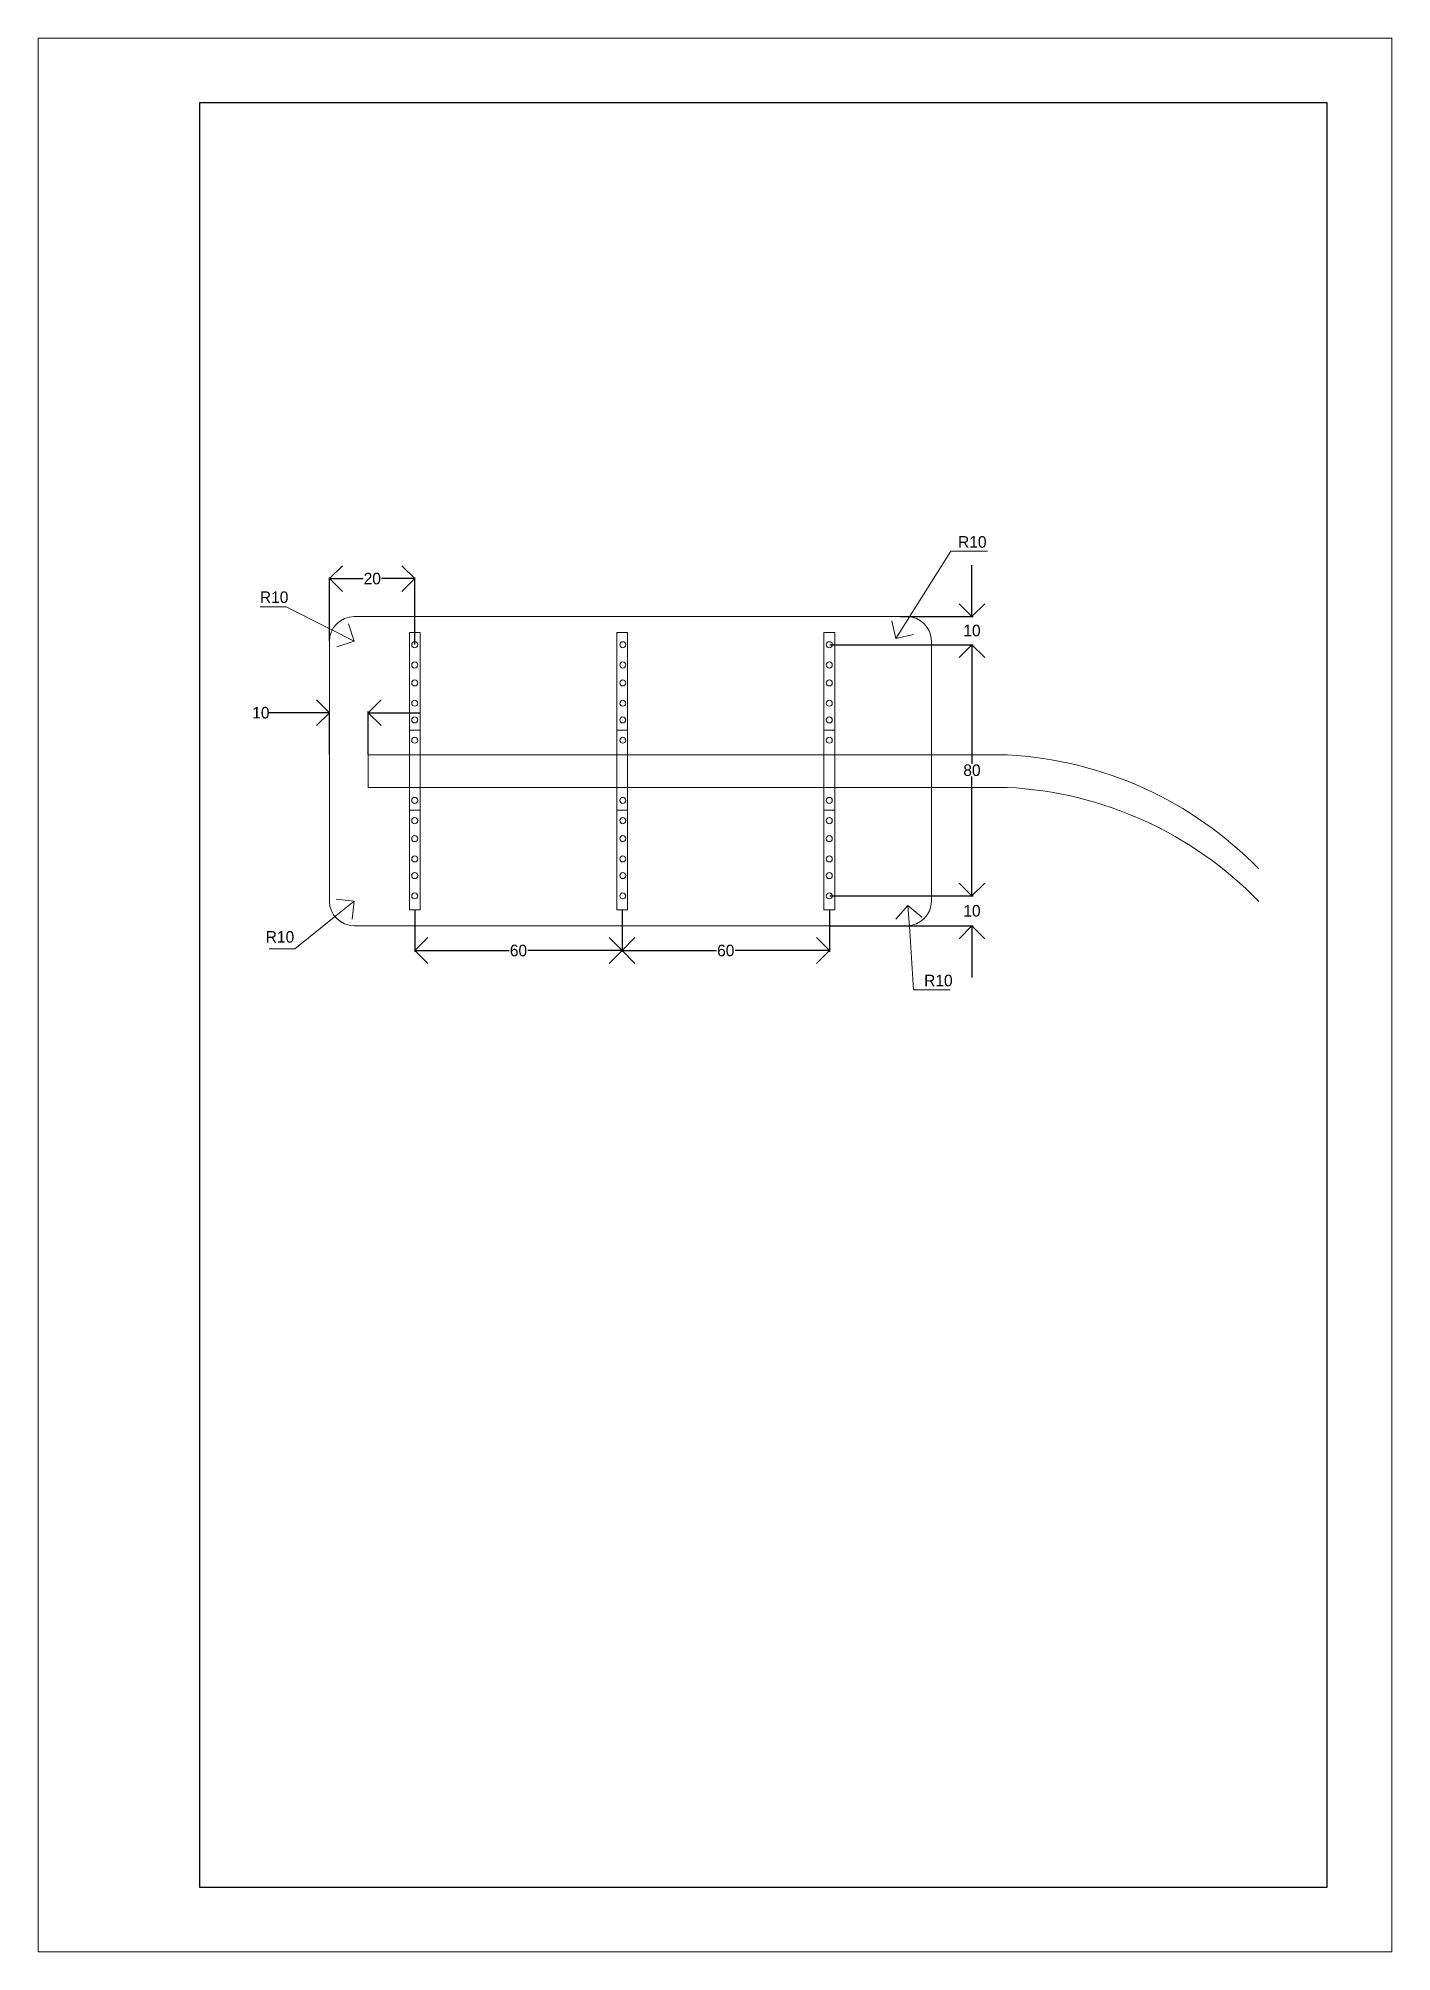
# Model space of a CAD drawing. Extents: x 620 to 1880, y 231 to 825.
# Drawn here: x 620.5 to 830.5, y 528.3 to 825.3 of the extents above; entities that cross this region are included whole.
import ezdxf

# ---------------------------------------------------------------- set-up
doc = ezdxf.new("R2010")
doc.units = 0
doc.header["$MEASUREMENT"] = 0
doc.layers.get('0').update_dxf_attribs({"linetype": 'CONTINUOUS'})
doc.layers.get('Defpoints').update_dxf_attribs({"linetype": 'CONTINUOUS'})
for name, color, linetype, lineweight in [('COTAS', 7, 'CONTINUOUS', 9), ('linha', 7, 'CONTINUOUS', 18), ('QUAD', 7, 'CONTINUOUS', 25)]:
    doc.layers.add(name, color=color, linetype=linetype, lineweight=lineweight)
doc.dimstyles.get("Standard").update_dxf_attribs({"dimtxt": 1.8, "dimasz": 4, "dimexe": 0.18, "dimexo": 0.0625, "dimgap": 0.09, "dimtad": 0, "dimtih": 1, "dimtoh": 1, "dimzin": 0, "dimdsep": 46, "dimtxsty": 'Standard', "dimblk": 'OPEN90', "dimcen": 0.09, "dimadec": 0, "dimazin": 0, "dimtfac": 1, "dimtofl": 0, "dimtmove": 0, "dimatfit": 3, "dimfxl": 0, "dimtolj": 1, "dimtzin": 0, "dimarcsym": 0})

msp = doc.modelspace()

# ---------------------------------------------------------------- texts
at = {"layer": 'COTAS', "color": 7, "lineweight": 5, "char_height": 1.8, "attachment_point": 5}
for insert in [(765.387, 747.082), (657.06, 738.506), (657.961, 685.783), (760.125, 679.011)]:
    msp.add_mtext('\\A1;R10', dxfattribs=dict(at, insert=insert))

# ---------------------------------------------------------------- blocks, each defined once
blk = doc.blocks.new('_Open90')
at = {"color": 0, "linetype": 'ByBlock', "lineweight": -2}
for p, q in [((0, 0), (-1, 0)), ((-0.5, 0.5), (0, 0)), ((0, 0), (-0.5, -0.5))]:
    blk.add_line(p, q, dxfattribs=at)
blk = doc.blocks.new('*D39')
at = {"layer": 'COTAS', "color": 0, "lineweight": -2}
for p, q in [((678.89, 689.95), (678.89, 683.49)), ((711.05, 689.95), (711.05, 683.49)), ((682.89, 683.67), (693.53, 683.67)), ((707.05, 683.67), (696.41, 683.67))]:
    blk.add_line(p, q, dxfattribs=at)
at = {"layer": 'Defpoints', "color": 0, "lineweight": 13}
for p in [(678.89, 690.01), (711.05, 690.01), (711.05, 683.67)]:
    blk.add_point(p, dxfattribs=at)
at = {"layer": 'COTAS', "color": 0, "lineweight": -2, "xscale": 4, "yscale": 4, "zscale": 4, "rotation": 180}
blk.add_blockref('_Open90', (678.89, 683.67), dxfattribs=at)
at = {"layer": 'COTAS', "color": 0, "lineweight": -2, "xscale": 4, "yscale": 4, "zscale": 4}
blk.add_blockref('_Open90', (711.05, 683.67), dxfattribs=at)
at = {"layer": 'COTAS', "color": 0, "lineweight": 5, "insert": (694.97, 683.67), "char_height": 1.8, "attachment_point": 5}
blk.add_mtext('\\A1;60', dxfattribs=at)
blk = doc.blocks.new('*D40')
at = {"layer": 'COTAS', "color": 0, "lineweight": -2}
for p, q in [((711.05, 689.95), (711.05, 683.49)), ((743.21, 689.95), (743.21, 683.49)), ((715.05, 683.67), (725.69, 683.67)), ((739.21, 683.67), (728.57, 683.67))]:
    blk.add_line(p, q, dxfattribs=at)
at = {"layer": 'Defpoints', "color": 0, "lineweight": 13}
for p in [(711.05, 690.01), (743.21, 690.01), (743.21, 683.67)]:
    blk.add_point(p, dxfattribs=at)
at = {"layer": 'COTAS', "color": 0, "lineweight": -2, "xscale": 4, "yscale": 4, "zscale": 4, "rotation": 180}
blk.add_blockref('_Open90', (711.05, 683.67), dxfattribs=at)
at = {"layer": 'COTAS', "color": 0, "lineweight": -2, "xscale": 4, "yscale": 4, "zscale": 4}
blk.add_blockref('_Open90', (743.21, 683.67), dxfattribs=at)
at = {"layer": 'COTAS', "color": 0, "lineweight": 5, "insert": (727.13, 683.67), "char_height": 1.8, "attachment_point": 5}
blk.add_mtext('\\A1;60', dxfattribs=at)
blk = doc.blocks.new('*D41')
at = {"layer": 'COTAS', "color": 0, "lineweight": -2}
for p, q in [((765.33, 739.51), (765.33, 743.51)), ((754.14, 735.51), (765.51, 735.51)), ((743.26, 731.14), (765.51, 731.14)), ((765.33, 727.14), (765.33, 723.14))]:
    blk.add_line(p, q, dxfattribs=at)
at = {"layer": 'Defpoints', "color": 0, "lineweight": 13}
for p in [(754.08, 735.51), (743.2, 731.14), (765.33, 731.14)]:
    blk.add_point(p, dxfattribs=at)
at = {"layer": 'COTAS', "color": 0, "lineweight": -2, "xscale": 4, "yscale": 4, "zscale": 4}
for p, rotation in [((765.33, 735.51), 270), ((765.33, 731.14), 90)]:
    blk.add_blockref('_Open90', p, dxfattribs=dict(at, rotation=rotation))
at = {"layer": 'COTAS', "color": 0, "lineweight": 5, "insert": (765.33, 733.33), "char_height": 1.8, "attachment_point": 5}
blk.add_mtext('\\A1;10', dxfattribs=at)
blk = doc.blocks.new('*D42')
at = {"layer": 'COTAS', "color": 0, "lineweight": -2}
for p, q in [((743.26, 731.14), (765.51, 731.14)), ((765.33, 727.14), (765.33, 712.64)), ((765.33, 696.15), (765.33, 710.66)), ((743.26, 692.15), (765.51, 692.15))]:
    blk.add_line(p, q, dxfattribs=at)
at = {"layer": 'Defpoints', "color": 0, "lineweight": 13}
for p in [(743.2, 731.14), (743.2, 692.15), (765.33, 692.15)]:
    blk.add_point(p, dxfattribs=at)
at = {"layer": 'COTAS', "color": 0, "lineweight": -2, "xscale": 4, "yscale": 4, "zscale": 4}
for p, rotation in [((765.33, 731.14), 90), ((765.33, 692.15), 270)]:
    blk.add_blockref('_Open90', p, dxfattribs=dict(at, rotation=rotation))
at = {"layer": 'COTAS', "color": 0, "lineweight": 5, "insert": (765.33, 711.65), "char_height": 1.8, "attachment_point": 5}
blk.add_mtext('\\A1;80', dxfattribs=at)
blk = doc.blocks.new('*D43')
at = {"layer": 'COTAS', "color": 0, "lineweight": -2}
for p, q in [((765.33, 696.15), (765.33, 700.15)), ((743.26, 692.15), (765.51, 692.15)), ((743.27, 687.51), (765.51, 687.51)), ((765.33, 683.51), (765.33, 679.51))]:
    blk.add_line(p, q, dxfattribs=at)
at = {"layer": 'Defpoints', "color": 0, "lineweight": 13}
for p in [(743.2, 692.15), (743.21, 687.51), (765.33, 687.51)]:
    blk.add_point(p, dxfattribs=at)
at = {"layer": 'COTAS', "color": 0, "lineweight": -2, "xscale": 4, "yscale": 4, "zscale": 4}
for p, rotation in [((765.33, 692.15), 270), ((765.33, 687.51), 90)]:
    blk.add_blockref('_Open90', p, dxfattribs=dict(at, rotation=rotation))
at = {"layer": 'COTAS', "color": 0, "lineweight": 5, "insert": (765.33, 689.83), "char_height": 1.8, "attachment_point": 5}
blk.add_mtext('\\A1;10', dxfattribs=at)
blk = doc.blocks.new('*D44')
at = {"layer": 'COTAS', "color": 0, "lineweight": -2}
for p, q in [((665.64, 731.74), (665.64, 741.58)), ((669.64, 741.4), (670.85, 741.4)), ((674.87, 741.4), (673.73, 741.4)), ((678.87, 731.2), (678.87, 741.58))]:
    blk.add_line(p, q, dxfattribs=at)
at = {"layer": 'Defpoints', "color": 0, "lineweight": 13}
for p in [(678.87, 741.4), (665.64, 731.67), (678.87, 731.14)]:
    blk.add_point(p, dxfattribs=at)
at = {"layer": 'COTAS', "color": 0, "lineweight": -2, "xscale": 4, "yscale": 4, "zscale": 4, "rotation": 180}
blk.add_blockref('_Open90', (665.64, 741.4), dxfattribs=at)
at = {"layer": 'COTAS', "color": 0, "lineweight": -2, "xscale": 4, "yscale": 4, "zscale": 4}
blk.add_blockref('_Open90', (678.87, 741.4), dxfattribs=at)
at = {"layer": 'COTAS', "color": 0, "lineweight": 5, "insert": (672.29, 741.4), "char_height": 1.8, "attachment_point": 5}
blk.add_mtext('\\A1;20', dxfattribs=at)
blk = doc.blocks.new('*D45')
at = {"layer": 'COTAS', "color": 0, "lineweight": -2}
for p, q in [((661.64, 720.58), (656.14, 720.58)), ((665.64, 714.09), (665.64, 720.76)), ((671.66, 714.09), (671.66, 720.76)), ((675.66, 720.58), (679.66, 720.58))]:
    blk.add_line(p, q, dxfattribs=at)
at = {"layer": 'Defpoints', "color": 0, "lineweight": 13}
for p in [(665.64, 720.58), (665.64, 714.03), (671.66, 714.03)]:
    blk.add_point(p, dxfattribs=at)
at = {"layer": 'COTAS', "color": 0, "lineweight": -2, "xscale": 4, "yscale": 4, "zscale": 4}
blk.add_blockref('_Open90', (665.64, 720.58), dxfattribs=at)
at = {"layer": 'COTAS', "color": 0, "lineweight": -2, "xscale": 4, "yscale": 4, "zscale": 4, "rotation": 180}
blk.add_blockref('_Open90', (671.66, 720.58), dxfattribs=at)
at = {"layer": 'COTAS', "color": 0, "lineweight": 5, "insert": (655, 720.58), "char_height": 1.8, "attachment_point": 5}
blk.add_mtext('\\A1;10', dxfattribs=at)

# ---------------------------------------------------------------- dimensions: what is measured, and where the dimension line sits
at = {"layer": 'COTAS', "color": 7, "lineweight": 5}
for base, p1, p2, text, picture, middle in [((678.87, 741.396), (665.637, 731.674), (678.87, 731.14), '20', '*D44', (672.292, 741.396)), ((665.637, 720.578), (671.664, 714.028), (665.637, 714.028), '10', '*D45', (654.997, 720.578))]:
    dim = msp.add_linear_dim(base=base, p1=p1, p2=p2, text=text, dimstyle='Standard', dxfattribs=at)
    dim.commit()
    dim.dimension.update_dxf_attribs({"geometry": picture, "text_midpoint": middle, "dimtype": 160})
dim = msp.add_linear_dim(base=(765.333, 731.14), p1=(754.081, 735.514), p2=(743.199, 731.14), angle=90, text='10', dimstyle='Standard', dxfattribs=at)
dim.commit()
dim.dimension.update_dxf_attribs({"geometry": '*D41', "text_midpoint": (765.333, 733.327)})
for base, p1, p2, text, picture, middle in [((765.333, 692.155), (743.199, 731.14), (743.199, 692.155), '80', '*D42', (765.333, 711.647)), ((765.333, 687.514), (743.199, 692.155), (743.206, 687.514), '10', '*D43', (765.333, 689.834))]:
    dim = msp.add_linear_dim(base=base, p1=p1, p2=p2, angle=90, text=text, dimstyle='Standard', override={"dimtmove": 1}, dxfattribs=at)
    dim.commit()
    dim.dimension.update_dxf_attribs({"geometry": picture, "text_midpoint": middle})
dim = msp.add_linear_dim(base=(711.05, 683.67), p1=(678.894, 690.014), p2=(711.05, 690.014), text='60', dimstyle='Standard', dxfattribs=at)
dim.commit()
dim.dimension.update_dxf_attribs({"geometry": '*D39', "text_midpoint": (694.972, 683.67)})
dim = msp.add_linear_dim(base=(743.206, 683.67), p1=(711.05, 690.014), p2=(743.206, 690.014), text='60', dimstyle='Standard', override={"dimtmove": 1}, dxfattribs=at)
dim.commit()
dim.dimension.update_dxf_attribs({"geometry": '*D40', "text_midpoint": (727.128, 683.67)})

# ---------------------------------------------------------------- linework, layer by layer
at = {"layer": 'COTAS', "color": 7, "lineweight": 5}
for p, q in [((762.071, 745.674), (755.451, 735.164)), ((767.721, 745.674), (762.071, 745.674)), ((654.91, 737.016), (658.91, 737.016)), ((658.91, 737.016), (665.907, 733.479)), ((660.264, 683.916), (666.364, 688.841)), ((756.284, 677.581), (755.693, 686.687)), ((656.264, 683.916), (660.264, 683.916)), ((761.934, 677.581), (756.284, 677.581))]:
    msp.add_line(p, q, dxfattribs=at)
at = {"layer": 'COTAS', "color": 1, "lineweight": 20}
for p, q in [((669.477, 735.514), (755.21, 735.514)), ((665.637, 731.674), (665.637, 691.354)), ((759.05, 731.674), (759.05, 691.354)), ((669.477, 687.514), (755.21, 687.514))]:
    msp.add_line(p, q, dxfattribs=at)
at = {"layer": 'COTAS', "color": 7, "lineweight": 13}
for p, q in [((679.739, 717.891), (678.05, 717.891)), ((711.894, 717.891), (710.206, 717.891)), ((744.05, 717.891), (742.361, 717.891)), ((679.739, 705.477), (678.05, 705.477)), ((711.894, 705.477), (710.206, 705.477)), ((744.05, 705.477), (742.361, 705.477))]:
    msp.add_line(p, q, dxfattribs=at)
at = {"layer": 'COTAS', "color": 1, "lineweight": 20}
for centre, start, end in [((669.477, 731.674), 90, 180), ((755.21, 731.674), 0, 90), ((669.477, 691.354), 180, 270), ((755.21, 691.354), 270, 0)]:
    msp.add_arc(centre, 3.84, start, end, dxfattribs=at)
at = {"layer": 'linha', "color": 5, "lineweight": 18}
for p, q in [((678.05, 733.014), (679.739, 733.014)), ((678.05, 714.028), (678.05, 733.014)), ((678.05, 731.674), (678.05, 714.028)), ((679.739, 714.028), (679.739, 733.014)), ((710.206, 733.014), (711.894, 733.014)), ((710.206, 714.028), (710.206, 733.014)), ((711.894, 714.028), (711.894, 733.014)), ((711.894, 731.674), (711.894, 714.028)), ((742.361, 733.014), (744.05, 733.014)), ((742.361, 714.028), (742.361, 733.014)), ((744.05, 714.028), (744.05, 733.014)), ((744.05, 731.674), (744.05, 714.028)), ((671.664, 714.028), (770.811, 714.028)), ((671.664, 714.028), (671.664, 709)), ((671.664, 709), (770.811, 709)), ((678.05, 690.014), (678.05, 709)), ((678.05, 709), (678.05, 691.354)), ((679.739, 690.014), (679.739, 709)), ((710.206, 690.014), (710.206, 709)), ((711.894, 690.014), (711.894, 709)), ((711.894, 709), (711.894, 691.354)), ((742.361, 690.014), (742.361, 709)), ((744.05, 690.014), (744.05, 709)), ((744.05, 709), (744.05, 691.354)), ((678.05, 690.014), (679.739, 690.014)), ((711.894, 690.014), (710.206, 690.014)), ((710.206, 690.014), (711.894, 690.014)), ((742.361, 690.014), (744.05, 690.014))]:
    msp.add_line(p, q, dxfattribs=at)
at = {"layer": 'linha', "color": 5, "lineweight": 5}
for p, q in [((678.05, 709), (678.05, 714.028)), ((679.739, 709), (679.739, 714.028)), ((710.206, 709), (710.206, 714.028)), ((711.894, 714.028), (711.894, 709)), ((742.361, 714.028), (742.361, 709)), ((744.05, 714.028), (744.05, 709))]:
    msp.add_line(p, q, dxfattribs=at)
at = {"layer": 'linha', "color": 7, "lineweight": 18}
msp.add_lwpolyline([(830.463, 825.271), (620.463, 825.271), (620.463, 528.271), (830.463, 528.271)], close=True, dxfattribs=at)
for centre in [(678.87, 731.14), (711.157, 731.14), (743.199, 731.14), (678.87, 727.993), (711.157, 727.993), (743.199, 727.993), (678.87, 725.206), (711.157, 725.206), (743.199, 725.206), (678.87, 722.059), (711.157, 722.059), (743.199, 722.059), (678.87, 719.464), (711.157, 719.464), (743.199, 719.464), (678.87, 716.317), (711.157, 716.317), (743.199, 716.317), (678.87, 706.978), (711.157, 706.978), (743.199, 706.978), (678.87, 703.831), (711.157, 703.831), (743.199, 703.831), (678.87, 701.044), (711.157, 701.044), (743.199, 701.044), (678.87, 697.896), (711.157, 697.896), (743.199, 697.896), (678.87, 695.302), (711.157, 695.302), (743.199, 695.302), (678.87, 692.155), (711.157, 692.155), (743.199, 692.155)]:
    msp.add_circle(centre, 0.467, dxfattribs=at)
at = {"layer": 'linha', "color": 5, "lineweight": 18}
for centre in [(767.775, 655.413), (767.775, 650.385)]:
    msp.add_arc(centre, 58.694, 44.19526, 87.035, dxfattribs=at)
at = {"layer": 'QUAD', "color": 7, "lineweight": 9}
msp.add_line((830.463, 528.271), (830.463, 825.271), dxfattribs=at)
at = {"layer": 'QUAD', "color": 5, "lineweight": 20}
for p, q in [((820.463, 815.271), (645.463, 815.271)), ((820.463, 538.271), (820.463, 815.271)), ((645.463, 538.271), (820.463, 538.271))]:
    msp.add_line(p, q, dxfattribs=at)
at = {"layer": 'QUAD', "color": 5, "lineweight": 30}
msp.add_lwpolyline([(820.463, 815.271), (645.463, 815.271), (645.463, 538.271), (820.463, 538.271)], close=True, dxfattribs=at)

# ---------------------------------------------------------------- block references
at = {"layer": 'COTAS', "color": 7, "lineweight": 5, "yscale": 4, "zscale": 4}
for p, xscale, rotation in [((669.477, 731.674), 4.000000000000029, 333.1805714965586), ((753.516, 732.092), 4.00000000000003, 237.7935101503444), ((669.477, 691.354), 4.000000000000012, 38.91533852270067), ((755.382, 690.675), 3.99999999999995, 94.45795254688215)]:
    msp.add_blockref('_Open90', p, dxfattribs=dict(at, xscale=xscale, rotation=rotation))

msp.set_redraw_order([(e.dxf.handle, doc.entitydb.next_handle()) for e in msp.query("TEXT MTEXT ATTDEF DIMENSION ARC_DIMENSION")])  # texts and dimensions are drawn at this point

doc.saveas('drawing.dxf')
